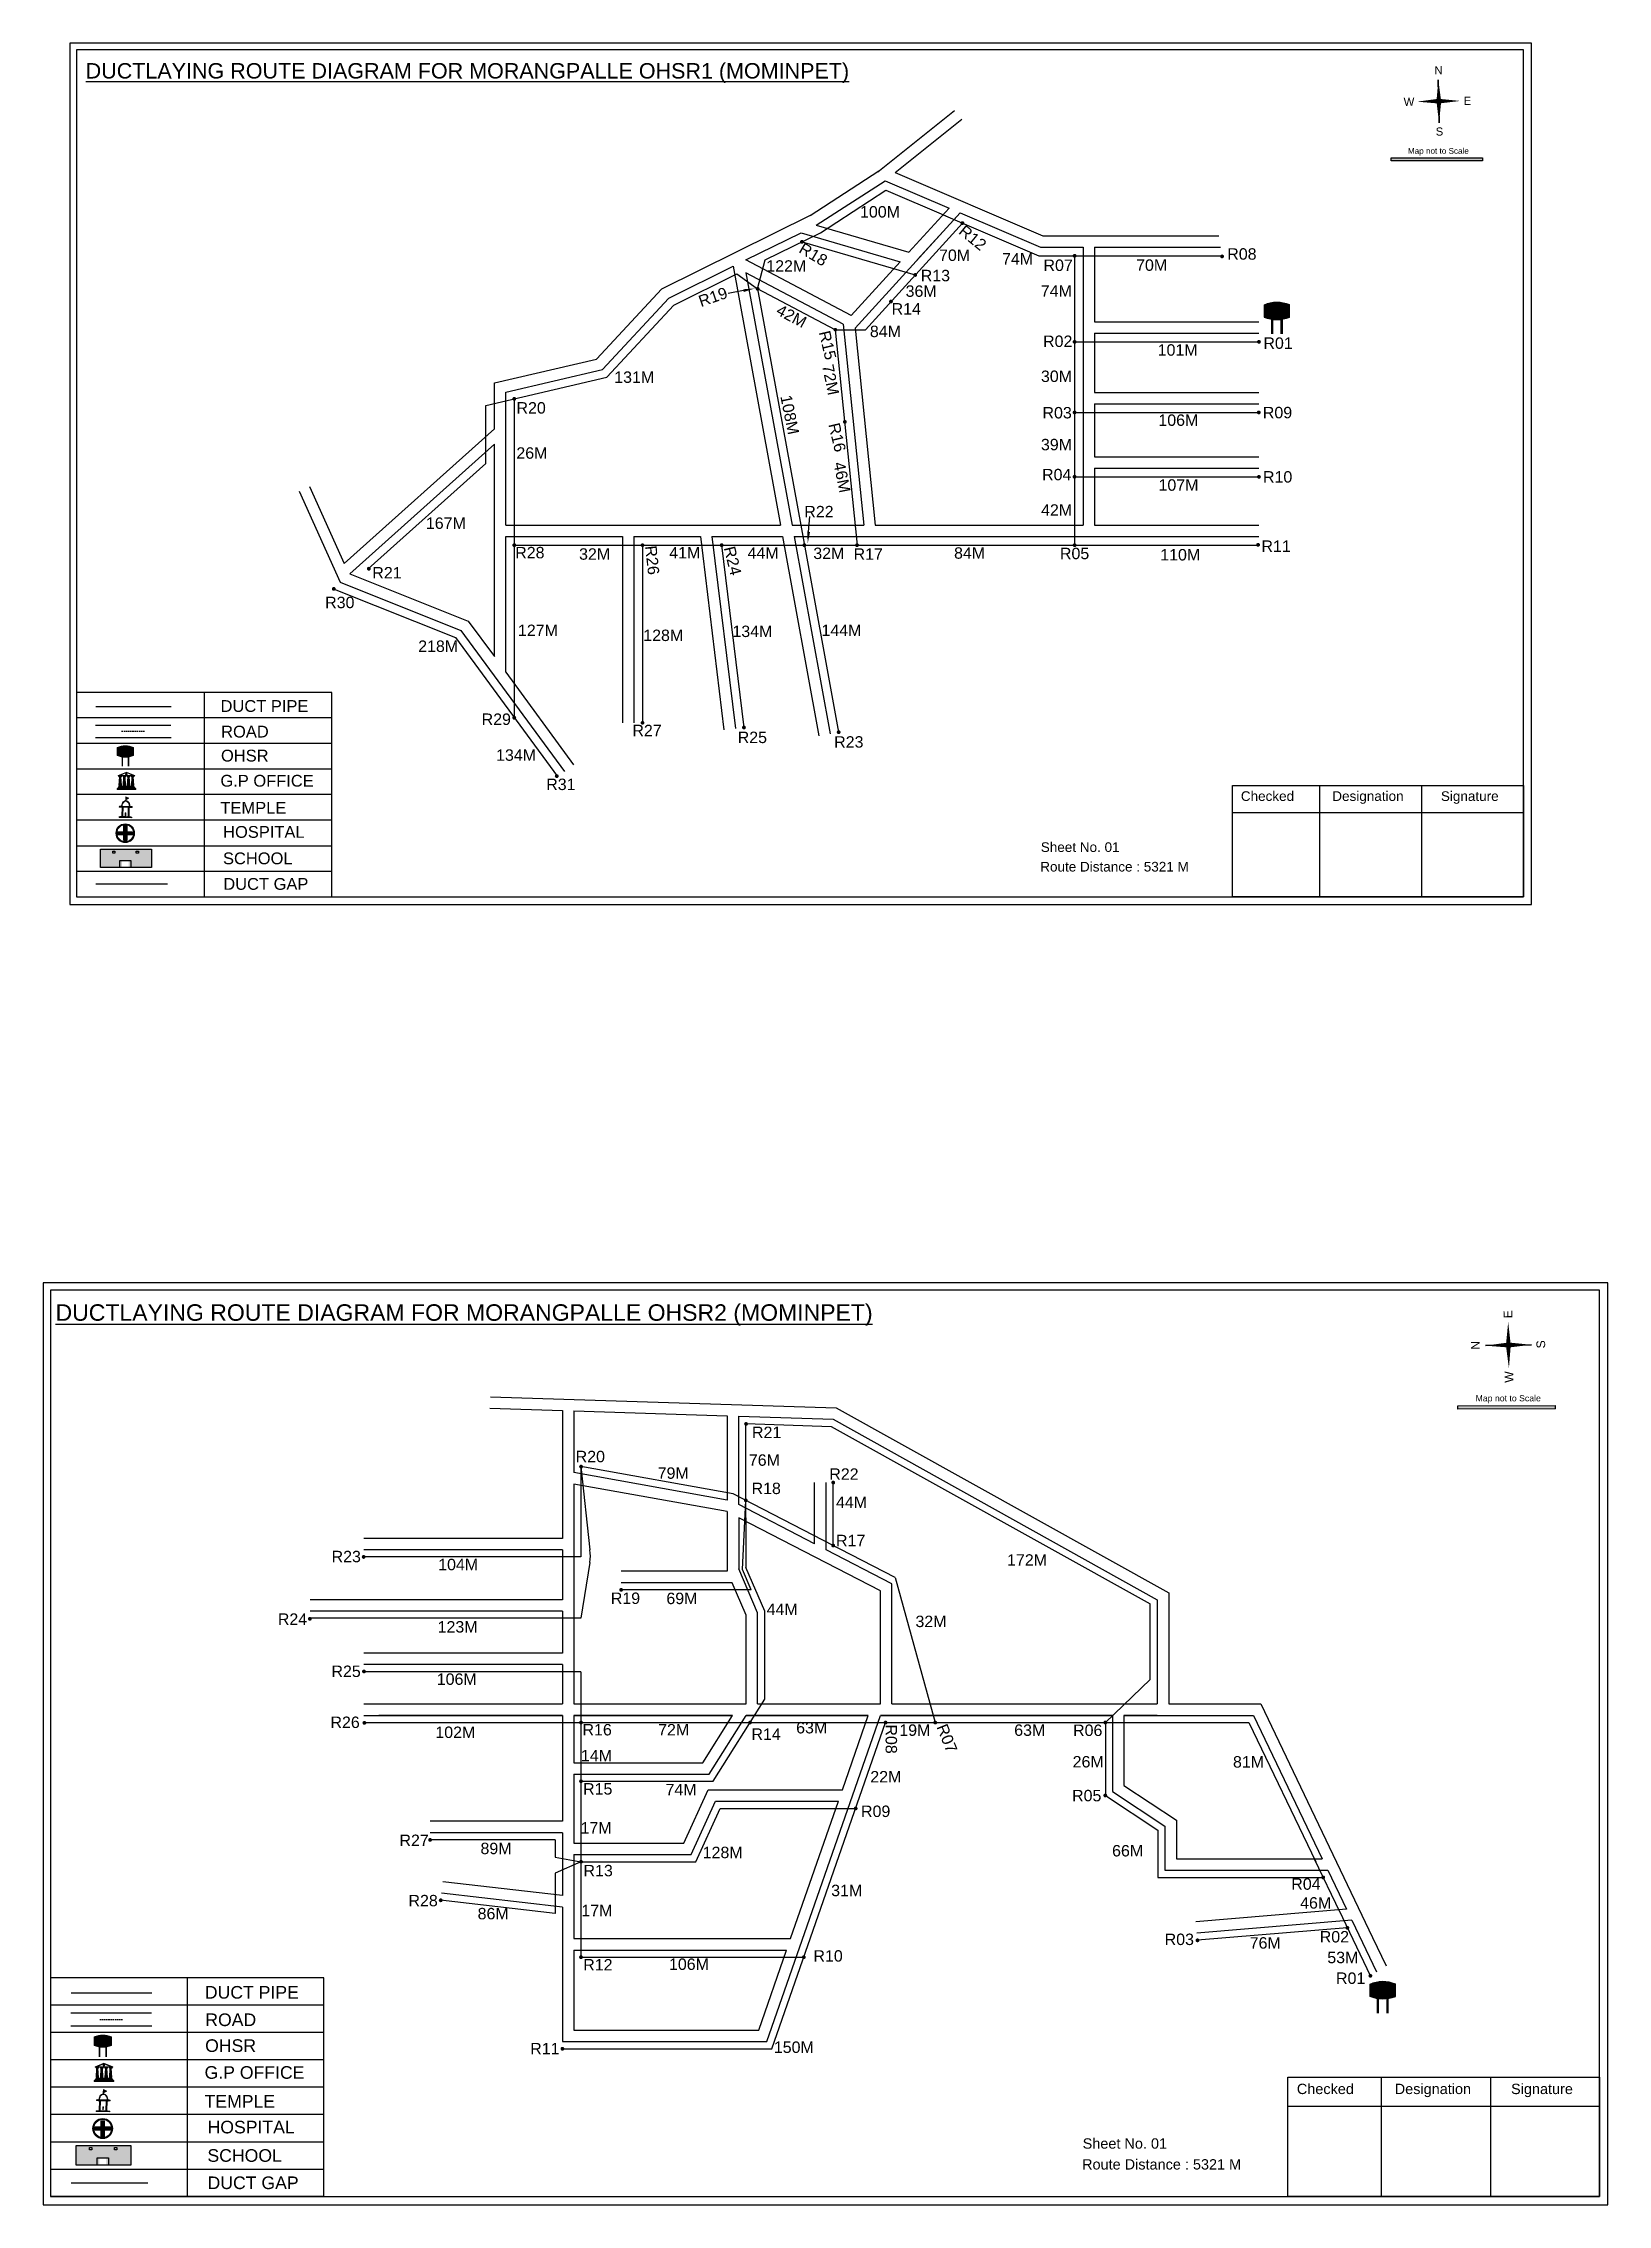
# Model space of a CAD drawing. Header units: inches. Extents: x 857 to 9621, y 2149 to 3662.
# Drawn here: x 2969 to 4063, y 2149 to 3662 of the extents above; entities that cross this region are included whole.
import ezdxf

# ---------------------------------------------------------------- set-up
doc = ezdxf.new("R2010")
doc.units = ezdxf.units.IN
doc.header["$MEASUREMENT"] = 0
doc.linetypes.add('DASHEDX2', pattern=[1.5, 1, -0.5])
for name, color, linetype in [('LANDMARK', 7, 'Continuous'), ('OHT', 7, 'Continuous'), ('pipe line', 5, 'Continuous')]:
    doc.layers.add(name, color=color, linetype=linetype)
doc.styles.get("Standard").update_dxf_attribs({"font": 'arial.ttf'})

msp = doc.modelspace()

# ---------------------------------------------------------------- texts
at = {"color": 242, "true_color": 0xcd2027}
for s, height, p in [('%%UDUCTLAYING ROUTE DIAGRAM FOR MORANGPALLE OHSR1 (MOMINPET)', 10.773, (2998.2, 3637.1)), ('%%UDUCTLAYING ROUTE DIAGRAM FOR MORANGPALLE OHSR2 (MOMINPET)', 11.531, (2977.1, 2767.7))]:
    msp.add_text(s, height=height, dxfattribs=at).set_placement(p)
for s, height, rotation, p in [('N', 5.69, 1.0063, (3942.1, 3640)), ('W', 5.69, 1.0063, (3920.6, 3617.9)), ('E', 5.69, 1.0063, (3962.6, 3618.6)), ('S', 5.69, 1.0063, (3943, 3597.1)), ('R12', 8, 320.9398, (3608.5, 3529)), ('R18', 8, 329.3303, (3496.6, 3515.8)), ('R19', 8, 19.1, (3428.8, 3477.1)), ('42M', 8, 332.131, (3480.7, 3472.4)), ('R15', 8, 283.3246, (3511.2, 3459.5)), ('72M', 8, 281.4404, (3513.5, 3436.2)), ('108M', 8, 281.4404, (3484.3, 3414.7)), ('R16', 8, 283.3246, (3517.9, 3395)), ('46M', 8, 281.4404, (3521.5, 3367.9)), ('R26', 8, 275.9131, (3389.7, 3309.8)), ('R24', 8, 283.6585, (3444.7, 3308.6)), ('E', 6.09, 91.0063, (3996.6, 2769.5)), ('S', 6.09, 91.0063, (4019.6, 2748.4)), ('N', 6.09, 91.0063, (3973.8, 2747.5)), ('W', 6.09, 91.0063, (3997.4, 2724.4)), ('R08', 8, 270, (3558, 2485.2)), ('R07', 8, 291.6982, (3593.5, 2483.5))]:
    msp.add_text(s, height=height, rotation=rotation).set_placement(p)
for s, height, p in [('Map not to Scale', 4.071, (3923.5, 3584.4)), ('100M', 8, (3540.1, 3539.8)), ('122M', 8, (3474.5, 3501.9)), ('70M', 8, (3595.4, 3509.4)), ('74M', 8, (3639.5, 3506.9)), ('R07', 8, (3668.5, 3502.4)), ('70M', 8, (3733.3, 3502.5)), ('R08', 8, (3797.1, 3510.3)), ('R13', 8, (3582.6, 3495.2)), ('R14', 8, (3562.2, 3471.9)), ('36M', 8, (3572, 3484.3)), ('74M', 8, (3666.6, 3484.4)), ('84M', 8, (3547, 3456.1)), ('R02', 8, (3668.2, 3449.2)), ('101M', 8, (3748.4, 3443.1)), ('R01', 8, (3822.4, 3447.9)), ('131M', 8, (3368.1, 3424.1)), ('30M', 8, (3666.7, 3424.7)), ('R20', 8, (3299.7, 3402.6)), ('R03', 8, (3667.8, 3399.2)), ('R09', 8, (3822, 3399.3)), ('106M', 8, (3748.9, 3394)), ('26M', 8, (3299.6, 3371)), ('39M', 8, (3666.7, 3376.9)), ('R04', 8, (3667.5, 3355.9)), ('R10', 8, (3822.1, 3354.3)), ('107M', 8, (3749, 3348.6)), ('167M', 8, (3236.3, 3321.9)), ('R22', 8, (3501.1, 3330)), ('42M', 8, (3666.8, 3331.1)), ('R11', 8, (3821, 3305.8)), ('R28', 8, (3298.8, 3301.3)), ('32M', 8, (3343.5, 3300.3)), ('41M', 8, (3406.6, 3301.2)), ('44M', 8, (3461.4, 3301)), ('32M', 8, (3507.4, 3300.8)), ('R17', 8, (3535.6, 3300.3)), ('84M', 8, (3605.9, 3301)), ('R05', 8, (3680, 3300.7)), ('110M', 8, (3750.2, 3299.8)), ('R21', 8, (3198.8, 3287.2)), ('R30', 8, (3165.8, 3266.4)), ('127M', 8, (3300.7, 3246.9)), ('134M', 8, (3450.8, 3246.2)), ('144M', 8, (3513.1, 3246.9)), ('218M', 8, (3230.9, 3235.8)), ('128M', 8, (3388.4, 3243.4)), ('DUCT PIPE', 8.25, (3092.6, 3193.8)), ('R29', 8, (3275.3, 3184.7)), ('ROAD ', 8.25, (3093, 3175.9)), ('R27', 8, (3380.8, 3176.8)), ('R25', 8, (3454.5, 3172)), ('R23', 8, (3522, 3168.8)), ('OHSR', 8.25, (3092.9, 3159.1)), ('134M', 8, (3285.4, 3159.6)), ('G.P OFFICE', 8.25, (3092.5, 3141.5)), ('R31', 8, (3320.5, 3139.1)), ('Checked', 6.76, (3806.6, 3131.5)), ('Designation', 6.764, (3870.6, 3131.5)), ('Signature', 6.76, (3946.6, 3131.5)), ('TEMPLE', 8.25, (3092.5, 3122.6)), ('HOSPITAL', 8.25, (3094.4, 3105.7)), ('Sheet No. 01', 6.764, (3666.6, 3095.8)), ('SCHOOL', 8.25, (3094.3, 3087.2)), ('Route Distance : 5321 M', 6.764, (3666.2, 3082.1)), ('DUCT GAP', 8.25, (3094.5, 3069.3)), ('Map not to Scale', 4.357, (3970.9, 2711.3)), ('R21', 8, (3464.5, 2685.6)), ('R20', 8, (3341.1, 2668.7)), ('79M', 8, (3398.5, 2657.1)), ('76M', 8, (3462.3, 2666.2)), ('R22', 8, (3518.6, 2656.4)), ('R18', 8, (3464.2, 2646.4)), ('44M', 8, (3523.3, 2636.7)), ('R17', 8, (3523.3, 2609.9)), ('R23', 8, (3170.3, 2598.7)), ('172M', 8, (3643, 2596.3)), ('104M', 8, (3244.9, 2593.1)), ('R19', 8, (3365.7, 2569.5)), ('69M', 8, (3404.6, 2569.4)), ('R24', 8, (3132.7, 2554.9)), ('123M', 8, (3244.5, 2549.5)), ('44M', 8, (3474.8, 2561.8)), ('32M', 8, (3578.9, 2553.3)), ('R25', 8, (3170.2, 2518.4)), ('106M', 8, (3243.9, 2512.9)), ('R26', 8, (3169.5, 2482.7)), ('102M', 8, (3242.9, 2475.7)), ('R16', 8, (3345.9, 2477.5)), ('72M', 8, (3398.8, 2477.5)), ('R14', 8, (3464.1, 2474.4)), ('63M', 8, (3495.4, 2478.9)), ('19M', 8, (3567.6, 2477.2)), ('63M', 8, (3648, 2477.2)), ('R06', 8, (3689.2, 2477.1)), ('14M', 8, (3344.8, 2459.4)), ('22M', 8, (3547.3, 2444.6)), ('26M', 8, (3688.9, 2455.1)), ('81M', 8, (3801.1, 2455)), ('R15', 8, (3346.3, 2436.1)), ('74M', 8, (3404, 2435.6)), ('R05', 8, (3688.5, 2431.4)), ('R09', 8, (3540.8, 2420.4)), ('R27', 8, (3217.8, 2400.1)), ('17M', 8, (3344.5, 2408.8)), ('89M', 8, (3274.5, 2394.4)), ('128M', 8, (3430, 2391.6)), ('66M', 8, (3716.5, 2392.8)), ('R13', 8, (3346.6, 2378.9)), ('R04', 8, (3841.9, 2369.5)), ('R28', 8, (3224.1, 2357.9)), ('31M', 8, (3519.9, 2365)), ('46M', 8, (3848.1, 2356.3)), ('86M', 8, (3272.5, 2348.8)), ('17M', 8, (3345.1, 2351)), ('R03', 8, (3753.3, 2330.8)), ('76M', 8, (3812.8, 2328.3)), ('R02', 8, (3861.8, 2332.6)), ('R12', 8, (3346.4, 2313)), ('106M', 8, (3406.4, 2313.4)), ('R10', 8, (3507.5, 2319.2)), ('53M', 8, (3867.1, 2318.1)), ('DUCT PIPE', 8.83, (3081.6, 2293.3)), ('R01', 8, (3873.2, 2303.6)), ('ROAD ', 8.83, (3081.9, 2274.1)), ('OHSR', 8.83, (3081.8, 2256)), ('R11', 8, (3309.3, 2254.3)), ('150M', 8, (3479.8, 2255.3)), ('G.P OFFICE', 8.83, (3081.4, 2237.2)), ('TEMPLE', 8.83, (3081.4, 2217)), ('Checked', 7.24, (3845.8, 2226.5)), ('Designation', 7.24, (3914.3, 2226.5)), ('Signature', 7.24, (3995.7, 2226.5)), ('HOSPITAL', 8.83, (3083.5, 2199)), ('Sheet No. 01', 7.24, (3695.9, 2188.3)), ('SCHOOL', 8.83, (3083.4, 2179.1)), ('Route Distance : 5321 M', 7.24, (3695.5, 2173.7)), ('DUCT GAP', 8.83, (3083.5, 2160))]:
    msp.add_text(s, height=height).set_placement(p)

# ---------------------------------------------------------------- blocks, each defined once
blk = doc.blocks.new('OHT')
at = {"linetype": 'Continuous', "lineweight": 0, "true_color": 0x0ffffc}
blk.add_hatch(color=4, dxfattribs=at).paths.add_polyline_path([(0.012, 1), (0, 1, 0.101323), (-0.4, 0.916), (-0.4, 0.525, 0.194075), (0.399, 0.521), (0.399, 0.921, 0.097877)])
at = {"color": 4, "linetype": 'Continuous', "lineweight": 0, "true_color": 0x0ffffc, "flags": 128}
for points in [[(-0.4, 0.525), (-0.4, 0.916)], [(0.399, 0.521), (0.399, 0.921)]]:
    blk.add_lwpolyline(points, dxfattribs=at)
at = {"color": 4, "linetype": 'Continuous', "lineweight": 0, "true_color": 0x0ffffc, "const_width": 0.075, "flags": 128}
for points in [[(-0.15, 0), (-0.15, 0.475)], [(0.15, 0), (0.15, 0.473)]]:
    blk.add_lwpolyline(points, dxfattribs=at)
at = {"color": 4, "linetype": 'Continuous', "lineweight": 0, "true_color": 0x0ffffc}
for centre, radius, start, end in [((0.006, -0.019), 1.019, 67.31091, 113.47108), ((0.004, 1.513), 1.068, 247.76824, 291.70073)]:
    blk.add_arc(centre, radius, start, end, dxfattribs=at)
blk = doc.blocks.new('Government_Office')
at = {"linetype": 'Continuous', "lineweight": 0, "true_color": 0xff0000}
for points in [[(-0.5, 0.05), (0.5, 0.05), (0.5, 0), (-0.5, 0)], [(-0.45, 0.08), (-0.45, 0.12), (0.45, 0.12), (0.45, 0.08)], [(-0.4, 0.14), (-0.4, 0.18), (0.4, 0.18), (0.4, 0.14)]]:
    blk.add_hatch(color=1, dxfattribs=at).paths.add_polyline_path(points)
h = blk.add_hatch(color=1, dxfattribs=at)
h.paths.add_polyline_path([(0.44, 0.72), (0.45, 0.75), (0, 0.93), (-0.45, 0.75), (-0.44, 0.72)])
h.paths.add_polyline_path([(0.36, 0.75), (-0.36, 0.75), (0, 0.9)], flags=16)
h.paths.add_polyline_path([(0, 0.78, -1), (0, 0.87, -1)], flags=0)
h = blk.add_hatch(color=1, dxfattribs=at)
edge = h.paths.add_edge_path()
edge.add_line((-0.27, 0.2), (-0.3, 0.68))
edge.add_line((-0.3, 0.68), (-0.29, 0.68))
edge.add_arc((-0.28, 0.69), 0.0176, 225.304, 441.5659)
edge.add_line((-0.28, 0.7), (-0.39, 0.7))
edge.add_arc((-0.39, 0.69), 0.0176, 98.4341, 314.696)
edge.add_line((-0.38, 0.68), (-0.37, 0.68))
edge.add_line((-0.37, 0.68), (-0.4, 0.2))
edge.add_line((-0.4, 0.2), (-0.27, 0.2))
h = blk.add_hatch(color=1, dxfattribs=at)
edge = h.paths.add_edge_path()
edge.add_line((-0.05, 0.2), (-0.07, 0.68))
edge.add_line((-0.07, 0.68), (-0.07, 0.68))
edge.add_arc((-0.05, 0.69), 0.0176, 225.304, 441.5659)
edge.add_line((-0.05, 0.7), (-0.17, 0.7))
edge.add_arc((-0.17, 0.69), 0.0176, 98.4341, 314.696)
edge.add_line((-0.16, 0.68), (-0.15, 0.68))
edge.add_line((-0.15, 0.68), (-0.18, 0.2))
edge.add_line((-0.18, 0.2), (-0.05, 0.2))
h = blk.add_hatch(color=1, dxfattribs=at)
edge = h.paths.add_edge_path()
edge.add_arc((0, 0.83), 0.0467, 90, 270)
edge.add_arc((0, 0.83), 0.0467, 270, 450)
h = blk.add_hatch(color=1, dxfattribs=at)
edge = h.paths.add_edge_path()
edge.add_line((0.18, 0.2), (0.15, 0.68))
edge.add_line((0.15, 0.68), (0.16, 0.68))
edge.add_arc((0.17, 0.69), 0.0176, 225.304, 441.5659)
edge.add_line((0.17, 0.7), (0.05, 0.7))
edge.add_arc((0.05, 0.69), 0.0176, 98.4341, 314.696)
edge.add_line((0.07, 0.68), (0.07, 0.68))
edge.add_line((0.07, 0.68), (0.05, 0.2))
edge.add_line((0.05, 0.2), (0.18, 0.2))
h = blk.add_hatch(color=1, dxfattribs=at)
edge = h.paths.add_edge_path()
edge.add_line((0.4, 0.2), (0.37, 0.68))
edge.add_line((0.37, 0.68), (0.38, 0.68))
edge.add_arc((0.39, 0.69), 0.0176, 225.304, 441.5659)
edge.add_line((0.4, 0.7), (0.28, 0.7))
edge.add_arc((0.28, 0.69), 0.0176, 98.4341, 314.696)
edge.add_line((0.29, 0.68), (0.3, 0.68))
edge.add_line((0.3, 0.68), (0.27, 0.2))
edge.add_line((0.27, 0.2), (0.4, 0.2))
at = {"color": 1, "linetype": 'Continuous', "lineweight": 0, "true_color": 0xff0000, "flags": 128}
for points in [[(-0.5, 0.05), (0.5, 0.05), (0.5, 0), (-0.5, 0)], [(-0.45, 0.75), (-0.44, 0.72), (0.44, 0.72), (0.45, 0.75), (0, 0.93)], [(-0.45, 0.08), (-0.45, 0.12), (0.45, 0.12), (0.45, 0.08)], [(-0.4, 0.14), (-0.4, 0.18), (0.4, 0.18), (0.4, 0.14)], [(-0.36, 0.75), (0.36, 0.75), (0, 0.9)]]:
    blk.add_lwpolyline(points, close=True, dxfattribs=at)
for points in [[(-0.27, 0.2), (-0.3, 0.68), (-0.29, 0.68, 1.379694), (-0.28, 0.7), (-0.39, 0.7, 1.379694), (-0.38, 0.68), (-0.37, 0.68), (-0.4, 0.2)], [(-0.05, 0.2), (-0.07, 0.68), (-0.07, 0.68, 1.379694), (-0.05, 0.7), (-0.17, 0.7, 1.379694), (-0.16, 0.68), (-0.15, 0.68), (-0.18, 0.2)], [(0, 0.87, 1), (0, 0.78, 1)], [(0.18, 0.2), (0.15, 0.68), (0.16, 0.68, 1.379694), (0.17, 0.7), (0.05, 0.7, 1.379694), (0.07, 0.68), (0.07, 0.68), (0.05, 0.2)], [(0.4, 0.2), (0.37, 0.68), (0.38, 0.68, 1.379694), (0.4, 0.7), (0.28, 0.7, 1.379694), (0.29, 0.68), (0.3, 0.68), (0.27, 0.2)]]:
    blk.add_lwpolyline(points, format="xyb", close=True, dxfattribs=at)
blk = doc.blocks.new('Temple')
at = {"linetype": 'Continuous', "lineweight": 0, "true_color": 0xe66000}
blk.add_hatch(color=32, dxfattribs=at).paths.add_polyline_path([(-0.006, 1), (0.147, 0.931), (0, 0.85)])
at = {"linetype": 'Continuous', "lineweight": 0, "true_color": 0xff0000}
h = blk.add_hatch(color=1, dxfattribs=at)
edge = h.paths.add_edge_path()
edge.add_line((0.175, 0.49), (0.225, 0.49))
edge.add_line((0.225, 0.49), (0.225, 0.497))
edge.add_line((0.225, 0.497), (0.307, 0.497))
edge.add_line((0.307, 0.497), (0.307, 0.533))
edge.add_line((0.307, 0.533), (0.257, 0.533))
edge.add_line((0.257, 0.533), (0.257, 0.54))
edge.add_line((0.257, 0.54), (0.2, 0.54))
edge.add_spline(control_points=[(0.2, 0.54), (0.2, 0.589), (0.19, 0.638), (0.142, 0.743), (0.092, 0.79), (0.027, 0.805), (0.02, 0.806), (0.012, 0.806)], knot_values=[4.712389, 4.712389, 4.712389, 4.712389, 5.278166, 5.278166, 6.117402, 6.117402, 6.223801, 6.223801, 6.223801, 6.223801], degree=3, periodic=0)
edge.add_line((0.012, 0.806), (0.012, 0.79))
edge.add_line((0.012, 0.79), (-0.012, 0.79))
edge.add_line((-0.012, 0.79), (-0.012, 0.806))
edge.add_spline(control_points=[(-0.012, 0.806), (-0.055, 0.802), (-0.096, 0.781), (-0.171, 0.699), (-0.197, 0.628), (-0.2, 0.55), (-0.2, 0.545), (-0.2, 0.54)], knot_values=[6.343965, 6.343965, 6.343965, 6.343965, 6.956638, 6.956638, 7.795874, 7.795874, 7.853982, 7.853982, 7.853982, 7.853982], degree=3, periodic=0)
edge.add_line((-0.2, 0.54), (-0.257, 0.54))
edge.add_line((-0.257, 0.54), (-0.257, 0.533))
edge.add_line((-0.257, 0.533), (-0.307, 0.533))
edge.add_line((-0.307, 0.533), (-0.307, 0.497))
edge.add_line((-0.307, 0.497), (-0.225, 0.497))
edge.add_line((-0.225, 0.497), (-0.225, 0.49))
edge.add_line((-0.225, 0.49), (-0.175, 0.49))
edge.add_line((-0.175, 0.49), (-0.175, 0.07))
edge.add_arc((-0.205, 0.07), 0.03, -90, 0, ccw=False)
edge.add_line((-0.205, 0.04), (-0.257, 0.04))
edge.add_line((-0.257, 0.04), (-0.257, 0.033))
edge.add_line((-0.257, 0.033), (-0.307, 0.033))
edge.add_line((-0.307, 0.033), (-0.307, 0))
edge.add_line((-0.307, 0), (0.307, 0))
edge.add_line((0.307, 0), (0.307, 0.033))
edge.add_line((0.307, 0.033), (0.257, 0.033))
edge.add_line((0.257, 0.033), (0.257, 0.04))
edge.add_line((0.257, 0.04), (0.205, 0.04))
edge.add_arc((0.205, 0.07), 0.03, 180, 270, ccw=False)
edge.add_line((0.175, 0.07), (0.175, 0.49))
h.paths.add_polyline_path([(0.125, 0.07, -0.414214), (0.095, 0.04), (0.05, 0.04), (0.05, 0.033), (-0.05, 0.033), (-0.05, 0.04), (-0.095, 0.04, -0.414214), (-0.125, 0.07), (-0.125, 0.497), (0.125, 0.497)], flags=16)
edge = h.paths.add_edge_path(flags=16)
edge.add_ellipse((0, 0.54), major_axis=(0, 0.242), ratio=0.722808, start_angle=270, end_angle=450, ccw=False)
edge.add_line((0.175, 0.54), (-0.175, 0.54))
h.paths.add_polyline_path([(0.012, 0.23), (0.012, 0.07), (-0.012, 0.07), (-0.012, 0.23)], flags=0)
h = blk.add_hatch(color=1, dxfattribs=at)
edge = h.paths.add_edge_path()
edge.add_line((0.012, 0.857), (0, 0.85))
edge.add_line((0, 0.85), (-0.003, 0.925))
edge.add_line((-0.003, 0.925), (-0.012, 0.925))
edge.add_line((-0.012, 0.925), (-0.012, 0.806))
edge.add_spline(control_points=[(-0.012, 0.806), (-0.004, 0.807), (0.004, 0.807), (0.012, 0.806)], knot_values=[6.223801, 6.223801, 6.223801, 6.223801, 6.343965, 6.343965, 6.343965, 6.343965], degree=3, periodic=0)
edge.add_line((0.012, 0.806), (0.012, 0.857))
h = blk.add_hatch(color=1, dxfattribs=at)
edge = h.paths.add_edge_path()
edge.add_line((0.012, 0.79), (0.012, 0.806))
edge.add_spline(control_points=[(0.012, 0.806), (0.004, 0.807), (-0.004, 0.807), (-0.012, 0.806)], knot_values=[6.223801, 6.223801, 6.223801, 6.223801, 6.343965, 6.343965, 6.343965, 6.343965], degree=3, periodic=0)
edge.add_line((-0.012, 0.806), (-0.012, 0.79))
edge.add_line((-0.012, 0.79), (0.012, 0.79))
at = {"color": 32, "linetype": 'Continuous', "lineweight": 0, "true_color": 0xe66000, "flags": 128}
blk.add_lwpolyline([(-0.006, 1), (0.147, 0.931), (0, 0.85), (-0.006, 1)], dxfattribs=at)
at = {"color": 1, "linetype": 'Continuous', "lineweight": 0, "true_color": 0xff0000, "flags": 128}
blk.add_lwpolyline([(0.2, 0.54), (0.257, 0.54), (0.257, 0.533), (0.307, 0.533), (0.307, 0.497), (0.225, 0.497), (0.225, 0.49), (0.175, 0.49), (0.175, 0.07, 0.414214), (0.205, 0.04), (0.257, 0.04), (0.257, 0.033), (0.307, 0.033), (0.307, 0), (-0.307, 0), (-0.307, 0.033), (-0.257, 0.033), (-0.257, 0.04), (-0.205, 0.04, 0.414214), (-0.175, 0.07), (-0.175, 0.49), (-0.225, 0.49), (-0.225, 0.497), (-0.307, 0.497), (-0.307, 0.533), (-0.257, 0.533), (-0.257, 0.54), (-0.2, 0.54)], format="xyb", dxfattribs=at)
blk.add_lwpolyline([(-0.175, 0.54), (0.175, 0.54)], dxfattribs=at)
blk.add_lwpolyline([(0.125, 0.497), (0.125, 0.07, -0.414214), (0.095, 0.04), (0.05, 0.04), (0.05, 0.033), (-0.05, 0.033), (-0.05, 0.04), (-0.095, 0.04, -0.414214), (-0.125, 0.07), (-0.125, 0.497)], format="xyb", close=True, dxfattribs=at)
for points in [[(0.012, 0.925), (-0.012, 0.925), (-0.012, 0.79), (0.012, 0.79)], [(0.012, 0.23), (-0.012, 0.23), (-0.012, 0.07), (0.012, 0.07)]]:
    blk.add_lwpolyline(points, close=True, dxfattribs=at)
at = {"color": 1, "linetype": 'Continuous', "lineweight": 0, "true_color": 0xff0000}
blk.add_ellipse((0, 0.54), major_axis=(0, 0.242), ratio=0.722808, start_param=4.712389, end_param=7.853982, dxfattribs=at)
blk.add_open_spline([(0.2, 0.54), (0.2, 0.589), (0.19, 0.638), (0.142, 0.743), (0.092, 0.79), (-0.023, 0.816), (-0.085, 0.794), (-0.171, 0.699), (-0.197, 0.628), (-0.2, 0.55), (-0.2, 0.545), (-0.2, 0.54)], degree=3, knots=[4.712389, 4.712389, 4.712389, 4.712389, 5.278166, 5.278166, 6.117402, 6.117402, 6.956638, 6.956638, 7.795874, 7.795874, 7.853982, 7.853982, 7.853982, 7.853982], dxfattribs=at)
blk = doc.blocks.new('*U7')
at = {"color": 0, "linetype": 'DASHEDX2', "transparency": 16777216}
blk.add_line((-8.2, 0), (8, 0), dxfattribs=at)
blk = doc.blocks.new('Hospital')
at = {"linetype": 'Continuous', "lineweight": 0, "true_color": 0x000000}
h = blk.add_hatch(color=18, dxfattribs=at)
h.paths.add_polyline_path([(-0.5, 0, 1), (0.5, 0, 1)])
h.paths.add_polyline_path([(0.45, 0, -1), (-0.45, 0, -1)], flags=16)
at = {"linetype": 'Continuous', "true_color": 0xff0000}
blk.add_hatch(color=1, dxfattribs=at).paths.add_polyline_path([(-0.39, 0.08), (-0.08, 0.08), (-0.08, 0.39), (0.08, 0.39), (0.08, 0.08), (0.39, 0.08), (0.39, -0.08), (0.08, -0.08), (0.08, -0.39), (-0.08, -0.39), (-0.08, -0.08), (-0.39, -0.08)])
at = {"color": 1, "linetype": 'Continuous', "true_color": 0xff0000, "flags": 128}
blk.add_lwpolyline([(-0.39, 0.08), (-0.08, 0.08), (-0.08, 0.39), (0.08, 0.39), (0.08, 0.08), (0.39, 0.08), (0.39, -0.08), (0.08, -0.08), (0.08, -0.39), (-0.08, -0.39), (-0.08, -0.08), (-0.39, -0.08)], close=True, dxfattribs=at)
at = {"color": 18, "linetype": 'Continuous', "lineweight": 0, "true_color": 0x000000}
for radius in [0.5, 0.446]:
    blk.add_circle((0, 0), radius, dxfattribs=at)
blk = doc.blocks.new('*U8')
at = {"color": 0, "linetype": 'DASHEDX2', "transparency": 16777216}
blk.add_line((-8.2, 0), (8, 0), dxfattribs=at)

# ---------------------------------------------------------------- hatches: boundary and pattern name
at = {"true_color": 0x0093dd}
h = msp.add_hatch(color=142, dxfattribs=at)
h.dxf.hatch_style = 1
h.paths.add_polyline_path([(3911.8, 3581.5), (3911.8, 3579.4), (3975.6, 3579.5), (3975.6, 3581.6)])
at = {"ltscale": 0.5}
h = msp.add_hatch(color=5, dxfattribs=at)
h.dxf.hatch_style = 1
h.paths.add_polyline_path([(3613.1, 3535.9, 1), (3610.4, 3535.9, 1)])
h = msp.add_hatch(color=5, dxfattribs=at)
h.dxf.hatch_style = 1
h.paths.add_polyline_path([(3500.8, 3522.8, 1), (3498.1, 3522.8, 1)])
h = msp.add_hatch(color=5, dxfattribs=at)
h.dxf.hatch_style = 1
h.paths.add_polyline_path([(3691.6, 3513, 1), (3688.9, 3513, 1)])
h = msp.add_hatch(color=5, dxfattribs=at)
h.dxf.hatch_style = 1
h.paths.add_polyline_path([(3794.8, 3512.6, 1), (3792.1, 3512.6, 1)])
h = msp.add_hatch(color=5, dxfattribs=at)
h.dxf.hatch_style = 1
h.paths.add_polyline_path([(3580.1, 3499.6, 1), (3577.4, 3499.6, 1)])
h = msp.add_hatch(color=5, dxfattribs=at)
h.dxf.hatch_style = 1
h.paths.add_polyline_path([(3469.8, 3489.9, 1), (3467.1, 3489.9, 1)])
h = msp.add_hatch(color=5, dxfattribs=at)
h.dxf.hatch_style = 1
h.paths.add_polyline_path([(3563.1, 3481, 1), (3560.4, 3481, 1)])
h = msp.add_hatch(color=5, dxfattribs=at)
h.dxf.hatch_style = 1
h.paths.add_polyline_path([(3524.1, 3461.3, 1), (3521.5, 3461.3, 1)])
h = msp.add_hatch(color=5, dxfattribs=at)
h.dxf.hatch_style = 1
h.paths.add_polyline_path([(3691.6, 3452.8, 1), (3688.9, 3452.8, 1)])
h = msp.add_hatch(color=5, dxfattribs=at)
h.dxf.hatch_style = 1
h.paths.add_polyline_path([(3820.6, 3452.8, 1), (3817.9, 3452.8, 1)])
h = msp.add_hatch(color=5, dxfattribs=at)
h.dxf.hatch_style = 1
h.paths.add_polyline_path([(3299.5, 3412.9, 1), (3296.8, 3412.9, 1)])
h = msp.add_hatch(color=5, dxfattribs=at)
h.dxf.hatch_style = 1
h.paths.add_polyline_path([(3691.6, 3403.4, 1), (3688.9, 3403.4, 1)])
h = msp.add_hatch(color=5, dxfattribs=at)
h.dxf.hatch_style = 1
h.paths.add_polyline_path([(3820.5, 3403.4, 1), (3817.8, 3403.4, 1)])
h = msp.add_hatch(color=5, dxfattribs=at)
h.dxf.hatch_style = 1
h.paths.add_polyline_path([(3530.8, 3396.8, 1), (3528.1, 3396.8, 1)])
h = msp.add_hatch(color=5, dxfattribs=at)
h.dxf.hatch_style = 1
h.paths.add_polyline_path([(3691.6, 3358.4, 1), (3688.9, 3358.4, 1)])
h = msp.add_hatch(color=5, dxfattribs=at)
h.dxf.hatch_style = 1
h.paths.add_polyline_path([(3820.6, 3358.3, 1), (3817.9, 3358.3, 1)])
h = msp.add_hatch(color=5, dxfattribs=at)
h.dxf.hatch_style = 1
h.paths.add_polyline_path([(3299.5, 3310.5, 1), (3296.8, 3310.5, 1)])
h = msp.add_hatch(color=5, dxfattribs=at)
h.dxf.hatch_style = 1
h.paths.add_polyline_path([(3389.2, 3310.5, 1), (3386.6, 3310.5, 1)])
h = msp.add_hatch(color=5, dxfattribs=at)
h.dxf.hatch_style = 1
h.paths.add_polyline_path([(3444.6, 3310.5, 1), (3441.9, 3310.5, 1)])
h = msp.add_hatch(color=5, dxfattribs=at)
h.dxf.hatch_style = 1
h.paths.add_polyline_path([(3502.5, 3310.5, 1), (3499.8, 3310.5, 1)])
h = msp.add_hatch(color=5, dxfattribs=at)
h.dxf.hatch_style = 1
h.paths.add_polyline_path([(3539.4, 3310.5, 1), (3536.7, 3310.5, 1)])
h = msp.add_hatch(color=5, dxfattribs=at)
h.dxf.hatch_style = 1
h.paths.add_polyline_path([(3691.6, 3310.5, 1), (3688.9, 3310.5, 1)])
h = msp.add_hatch(color=5, dxfattribs=at)
h.dxf.hatch_style = 1
h.paths.add_polyline_path([(3820, 3310.7, 1), (3817.3, 3310.7, 1)])
h = msp.add_hatch(color=5, dxfattribs=at)
h.dxf.hatch_style = 1
h.paths.add_polyline_path([(3197.7, 3294, 1), (3195, 3294, 1)])
h = msp.add_hatch(color=5, dxfattribs=at)
h.dxf.hatch_style = 1
h.paths.add_polyline_path([(3173.2, 3279.9, 1), (3170.5, 3279.9, 1)])
h = msp.add_hatch(color=5, dxfattribs=at)
h.dxf.hatch_style = 1
h.paths.add_polyline_path([(3299.5, 3189.7, 1), (3296.8, 3189.7, 1)])
h = msp.add_hatch(color=5, dxfattribs=at)
h.dxf.hatch_style = 1
h.paths.add_polyline_path([(3389.2, 3186.2, 1), (3386.6, 3186.2, 1)])
h = msp.add_hatch(color=5, dxfattribs=at)
h.dxf.hatch_style = 1
h.paths.add_polyline_path([(3460.2, 3182.9, 1), (3457.5, 3182.9, 1)])
h = msp.add_hatch(color=5, dxfattribs=at)
h.dxf.hatch_style = 1
h.paths.add_polyline_path([(3526.5, 3179.6, 1), (3523.8, 3179.6, 1)])
h = msp.add_hatch(color=5, dxfattribs=at)
h.dxf.hatch_style = 1
h.paths.add_polyline_path([(3329.2, 3148.9, 1), (3326.5, 3148.9, 1)])
at = {"true_color": 0xc8c92d}
h = msp.add_hatch(color=52, dxfattribs=at)
h.dxf.hatch_style = 1
h.paths.add_polyline_path([(3015.7, 3097.8), (3008.6, 3097.8), (3008.6, 3085), (3015.7, 3085)])
h.paths.add_polyline_path([(3044.2, 3097.8), (3037.1, 3097.8), (3037.1, 3085), (3044.2, 3085)])
at = {"true_color": 0x293189}
h = msp.add_hatch(color=177, dxfattribs=at)
h.dxf.hatch_style = 1
h.paths.add_polyline_path([(3037.1, 3097.8), (3015.7, 3097.8), (3015.7, 3085), (3023.7, 3085), (3023.7, 3089.2), (3028.2, 3089.2), (3028.2, 3085), (3037.1, 3085)])
h.paths.add_polyline_path([(3018.7, 3094.9), (3017.2, 3094.9), (3017.2, 3096.4), (3018.7, 3096.4)], flags=16)
h.paths.add_polyline_path([(3033.5, 3094.9), (3033.5, 3096.4), (3035.1, 3096.4), (3035.1, 3094.9)], flags=16)
at = {"true_color": 0x0093dd}
h = msp.add_hatch(color=142, dxfattribs=at)
h.dxf.hatch_style = 1
h.paths.add_polyline_path([(3958.4, 2708.2), (3958.4, 2705.9), (4026.6, 2706.1), (4026.6, 2708.4)])
at = {"ltscale": 0.5}
h = msp.add_hatch(color=5, dxfattribs=at)
h.dxf.hatch_style = 1
h.paths.add_polyline_path([(3461.7, 2695.5, 1), (3459, 2695.5, 1)])
h = msp.add_hatch(color=5, dxfattribs=at)
h.dxf.hatch_style = 1
h.paths.add_polyline_path([(3346.2, 2665.6, 1), (3343.5, 2665.6, 1)])
h = msp.add_hatch(color=5, dxfattribs=at)
h.dxf.hatch_style = 1
h.paths.add_polyline_path([(3522.7, 2654.5, 1), (3520, 2654.5, 1)])
h = msp.add_hatch(color=5, dxfattribs=at)
h.dxf.hatch_style = 1
h.paths.add_polyline_path([(3461.5, 2642, 1), (3458.8, 2642, 1)])
h = msp.add_hatch(color=5, dxfattribs=at)
h.dxf.hatch_style = 1
h.paths.add_polyline_path([(3194.1, 2602.4, 1), (3191.4, 2602.4, 1)])
h = msp.add_hatch(color=5, dxfattribs=at)
h.dxf.hatch_style = 1
h.paths.add_polyline_path([(3522.7, 2610.4, 1), (3520, 2610.4, 1)])
h = msp.add_hatch(color=5, dxfattribs=at)
h.dxf.hatch_style = 1
h.paths.add_polyline_path([(3374.3, 2579.4, 1), (3371.6, 2579.4, 1)])
h = msp.add_hatch(color=5, dxfattribs=at)
h.dxf.hatch_style = 1
h.paths.add_polyline_path([(3156.4, 2559.1, 1), (3153.7, 2559.1, 1)])
h = msp.add_hatch(color=5, dxfattribs=at)
h.dxf.hatch_style = 1
h.paths.add_polyline_path([(3194.3, 2522.3, 1), (3191.6, 2522.3, 1)])
h = msp.add_hatch(color=5, dxfattribs=at)
h.dxf.hatch_style = 1
h.paths.add_polyline_path([(3194.6, 2486.3, 1), (3191.9, 2486.3, 1)])
h = msp.add_hatch(color=5, dxfattribs=at)
h.dxf.hatch_style = 1
h.paths.add_polyline_path([(3346.2, 2486.5, 1), (3343.5, 2486.5, 1)])
h = msp.add_hatch(color=5, dxfattribs=at)
h.dxf.hatch_style = 1
h.paths.add_polyline_path([(3464.5, 2486.5, 1), (3461.8, 2486.5, 1)])
h = msp.add_hatch(color=5, dxfattribs=at)
h.dxf.hatch_style = 1
h.paths.add_polyline_path([(3559.3, 2486.5, 1), (3556.6, 2486.5, 1)])
h = msp.add_hatch(color=5, dxfattribs=at)
h.dxf.hatch_style = 1
h.paths.add_polyline_path([(3594.1, 2486.5, 1), (3591.4, 2486.5, 1)])
h = msp.add_hatch(color=5, dxfattribs=at)
h.dxf.hatch_style = 1
h.paths.add_polyline_path([(3713.1, 2486.5, 1), (3710.4, 2486.5, 1)])
h = msp.add_hatch(color=5, dxfattribs=at)
h.dxf.hatch_style = 1
h.paths.add_polyline_path([(3346.2, 2445.4, 1), (3343.5, 2445.4, 1)])
h = msp.add_hatch(color=5, dxfattribs=at)
h.dxf.hatch_style = 1
h.paths.add_polyline_path([(3713.1, 2435.5, 1), (3710.4, 2435.5, 1)])
h = msp.add_hatch(color=5, dxfattribs=at)
h.dxf.hatch_style = 1
h.paths.add_polyline_path([(3538.4, 2426.4, 1), (3535.7, 2426.4, 1)])
h = msp.add_hatch(color=5, dxfattribs=at)
h.dxf.hatch_style = 1
h.paths.add_polyline_path([(3240.6, 2404.4, 1), (3237.9, 2404.4, 1)])
h = msp.add_hatch(color=5, dxfattribs=at)
h.dxf.hatch_style = 1
h.paths.add_polyline_path([(3346.2, 2389.1, 1), (3343.5, 2389.1, 1)])
h = msp.add_hatch(color=5, dxfattribs=at)
h.dxf.hatch_style = 1
h.paths.add_polyline_path([(3865.6, 2378.1, 1), (3862.9, 2378.1, 1)])
h = msp.add_hatch(color=5, dxfattribs=at)
h.dxf.hatch_style = 1
h.paths.add_polyline_path([(3248, 2362.1, 1), (3245.3, 2362.1, 1)])
h = msp.add_hatch(color=5, dxfattribs=at)
h.dxf.hatch_style = 1
h.paths.add_polyline_path([(3777.6, 2334.1, 1), (3774.9, 2334.1, 1)])
h = msp.add_hatch(color=5, dxfattribs=at)
h.dxf.hatch_style = 1
h.paths.add_polyline_path([(3882.5, 2342.9, 1), (3879.8, 2342.9, 1)])
h = msp.add_hatch(color=5, dxfattribs=at)
h.dxf.hatch_style = 1
h.paths.add_polyline_path([(3346.2, 2322.3, 1), (3343.5, 2322.3, 1)])
h = msp.add_hatch(color=5, dxfattribs=at)
h.dxf.hatch_style = 1
h.paths.add_polyline_path([(3502.1, 2322.3, 1), (3499.4, 2322.3, 1)])
h = msp.add_hatch(color=5, dxfattribs=at)
h.dxf.hatch_style = 1
h.paths.add_polyline_path([(3898.6, 2309.3, 1), (3895.9, 2309.3, 1)])
h = msp.add_hatch(color=5, dxfattribs=at)
h.dxf.hatch_style = 1
h.paths.add_polyline_path([(3333.2, 2258.2, 1), (3330.5, 2258.2, 1)])
at = {"true_color": 0xc8c92d}
h = msp.add_hatch(color=52, dxfattribs=at)
h.dxf.hatch_style = 1
h.paths.add_polyline_path([(2999.2, 2190.5), (2991.6, 2190.5), (2991.6, 2176.8), (2999.2, 2176.8)])
h.paths.add_polyline_path([(3029.8, 2190.5), (3022.2, 2190.5), (3022.2, 2176.8), (3029.8, 2176.8)])
at = {"true_color": 0x293189}
h = msp.add_hatch(color=177, dxfattribs=at)
h.dxf.hatch_style = 1
h.paths.add_polyline_path([(3022.2, 2190.5), (2999.2, 2190.5), (2999.2, 2176.8), (3007.8, 2176.8), (3007.8, 2181.3), (3012.6, 2181.3), (3012.6, 2176.8), (3022.2, 2176.8)])
h.paths.add_polyline_path([(3002.5, 2187.4), (3000.8, 2187.4), (3000.8, 2189), (3002.5, 2189)], flags=16)
h.paths.add_polyline_path([(3018.3, 2187.4), (3018.3, 2189), (3020, 2189), (3020, 2187.4)], flags=16)

# ---------------------------------------------------------------- linework, layer by layer
for p, q in [((3945.3, 3606), (3944.8, 3636.2)), ((3944.8, 3636.2), (3945.3, 3606)), ((3945.3, 3606), (3944.8, 3636.2)), ((3945, 3621.1), (3945.3, 3606)), ((3552.6, 3571.9), (3606.1, 3614.7)), ((3564.7, 3571.3), (3611.3, 3608.7)), ((3505.2, 3541.2), (3553.2, 3572.4)), ((3564.7, 3571.3), (3668.1, 3527)), ((3509.5, 3534.5), (3557.6, 3565.6)), ((3557.6, 3565.6), (3602.4, 3546.4)), ((3401.4, 3490), (3506, 3541.6)), ((3610.2, 3543.1), (3536.8, 3462.4)), ((3602.4, 3546.4), (3574.3, 3515.5)), ((3608.3, 3541), (3580.2, 3510.1)), ((3610.2, 3543.1), (3666.5, 3519)), ((3460.2, 3510.1), (3498.9, 3529.2)), ((3498.9, 3529.2), (3568.3, 3508.9)), ((3509.5, 3534.5), (3574.3, 3515.5)), ((3668.1, 3527), (3791.1, 3527)), ((3534, 3471.2), (3460.2, 3510.1)), ((3666.5, 3519), (3696.3, 3519)), ((3696.3, 3519), (3696.3, 3324.5)), ((3704.3, 3519), (3792.4, 3519)), ((3704.3, 3519), (3704.3, 3466.8)), ((3406.3, 3483.4), (3451.3, 3505.7)), ((3451.3, 3505.7), (3484.4, 3324.5)), ((3460.3, 3501), (3492.5, 3324.5)), ((3528.4, 3465.1), (3460.3, 3501)), ((3568.3, 3508.9), (3534, 3471.2)), ((3355.6, 3440.6), (3401.4, 3490)), ((3359.8, 3433.4), (3406.3, 3483.4)), ((3458.5, 3488.7), (3447.9, 3486.6)), ((3528.4, 3465.1), (3542.7, 3324.5)), ((3704.3, 3466.8), (3819.1, 3466.8)), ((3536.8, 3462.4), (3550.7, 3324.5)), ((3704.3, 3458.8), (3704.3, 3417.4)), ((3704.3, 3458.8), (3819.1, 3458.8)), ((3284.2, 3424), (3355.6, 3440.6)), ((3284.2, 3391.9), (3284.2, 3424)), ((3292.2, 3417.6), (3359.8, 3433.4)), ((3292.2, 3324.5), (3292.2, 3417.6)), ((3704.3, 3417.4), (3819.1, 3417.4)), ((3704.3, 3409.4), (3704.3, 3372.4)), ((3704.3, 3409.4), (3819.1, 3409.4)), ((3179.2, 3297.7), (3284.2, 3391.9)), ((3183.1, 3290.5), (3284.2, 3381.2)), ((3284.2, 3232.5), (3284.2, 3381.2)), ((3704.3, 3372.4), (3819.1, 3372.4)), ((3704.3, 3364.4), (3704.3, 3324.5)), ((3704.3, 3364.4), (3819.1, 3364.4)), ((3147.5, 3348.3), (3176.4, 3284.5)), ((3154.8, 3351.6), (3179.2, 3297.7)), ((3284.2, 3328.7), (3284.2, 3332.5)), ((3504.1, 3319.8), (3504.9, 3330.6)), ((3292.2, 3324.5), (3484.4, 3324.5)), ((3292.2, 3221.6), (3292.2, 3316.5)), ((3292.2, 3316.5), (3373.9, 3316.5)), ((3373.9, 3316.5), (3373.9, 3186.2)), ((3381.9, 3316.5), (3428.4, 3316.5)), ((3381.9, 3316.5), (3381.9, 3186.2)), ((3428.4, 3316.5), (3444.9, 3181.2)), ((3436.4, 3316.5), (3485.9, 3316.5)), ((3436.4, 3316.5), (3452.9, 3182.2)), ((3485.9, 3316.5), (3511.3, 3177.1)), ((3492.5, 3324.5), (3542.7, 3324.5)), ((3494, 3316.5), (3819.1, 3316.5)), ((3494, 3316.5), (3519.2, 3178.5)), ((3550.7, 3324.5), (3696.3, 3324.5)), ((3704.3, 3324.5), (3819.1, 3324.5)), ((3176.4, 3284.5), (3260.8, 3250.8)), ((3183.1, 3290.5), (3265.9, 3257.4)), ((3265.9, 3257.4), (3284.2, 3232.5)), ((3260.8, 3250.8), (3333.2, 3152)), ((2991.7, 3207.4), (2991.7, 3065.9)), ((3081.1, 3207.4), (3081.1, 3064.5)), ((3292.2, 3221.6), (3339.6, 3156.7)), ((3170.4, 3189.6), (2991.7, 3189.6)), ((3005.1, 3184.6), (3057.8, 3184.6)), ((3170.4, 3171.7), (2991.7, 3171.7)), ((3005.1, 3176), (3058.1, 3176)), ((3170.4, 3153.8), (2991.7, 3153.8)), ((3170.4, 3136), (2991.7, 3136)), ((3170.4, 3118.1), (2991.7, 3118.1)), ((2991.7, 3100.2), (3170.4, 3100.2)), ((2991.7, 3082.3), (3170.4, 3082.3)), ((2991.7, 3065.9), (2991.7, 3064.5)), ((2991.7, 3065.6), (2991.7, 3064.5)), ((4010.1, 2750.9), (3977.8, 2750.3)), ((3977.8, 2750.3), (4010.1, 2750.9)), ((4010.1, 2750.9), (3977.8, 2750.3)), ((3994, 2750.6), (4010.1, 2750.9)), ((3281.4, 2714.5), (3523.4, 2706.7)), ((3281.1, 2706.5), (3331.8, 2704.9)), ((3331.8, 2704.9), (3331.8, 2615.4)), ((3339.8, 2704.6), (3447.2, 2701.2)), ((3339.8, 2704.6), (3339.8, 2661.4)), ((3447.2, 2701.2), (3447.2, 2642.2)), ((3455, 2695.9), (3455.2, 2695.9)), ((3455.2, 2700.9), (3521.3, 2698.8)), ((3455.2, 2639), (3455.2, 2700.9)), ((3521.3, 2698.8), (3748.1, 2572.5)), ((3523.4, 2706.7), (3756.1, 2577.2)), ((3447.2, 2642.2), (3339.8, 2661.4)), ((3339.8, 2653.3), (3339.8, 2499.5)), ((3447.2, 2634.1), (3339.8, 2653.3)), ((3508.3, 2611.5), (3508.3, 2654.5)), ((3516.3, 2607.3), (3516.3, 2654.5)), ((3447.2, 2634.1), (3447.2, 2592.4)), ((3508.3, 2611.5), (3455.2, 2639)), ((3554.4, 2578.7), (3455.2, 2629.9)), ((3455.2, 2629.9), (3455.2, 2594)), ((3331.8, 2615.4), (3192.8, 2615.4)), ((3331.8, 2607.4), (3192.8, 2607.4)), ((3331.8, 2607.4), (3331.8, 2572.5)), ((3562.4, 2583.6), (3516.3, 2607.3)), ((3447.2, 2592.4), (3373, 2592.4)), ((3468.4, 2563.4), (3455.2, 2594)), ((3331.8, 2572.5), (3155.3, 2572.5)), ((3450.6, 2584.4), (3373, 2584.4)), ((3460.4, 2561.7), (3450.6, 2584.4)), ((3554.4, 2499.5), (3554.4, 2578.7)), ((3562.4, 2499.5), (3562.4, 2583.6)), ((3748.1, 2572.5), (3748.1, 2499.5)), ((3756.1, 2577.2), (3756.1, 2499.5)), ((3331.8, 2564.5), (3155.3, 2564.5)), ((3331.8, 2564.5), (3331.8, 2535.1)), ((3460.4, 2499.5), (3460.4, 2561.7)), ((3468.4, 2499.5), (3468.4, 2563.4)), ((3331.8, 2535.1), (3192.8, 2535.1)), ((3331.8, 2527.1), (3192.8, 2527.1)), ((3331.8, 2527.1), (3331.8, 2499.5)), ((3192.8, 2499.5), (3331.8, 2499.5)), ((3339.8, 2499.5), (3460.4, 2499.5)), ((3468.4, 2499.5), (3554.4, 2499.5)), ((3562.4, 2499.5), (3748.1, 2499.5)), ((3756.1, 2499.5), (3820.5, 2499.5)), ((3820.5, 2499.5), (3898.8, 2336)), ((3192.8, 2491.5), (3331.8, 2491.5)), ((3331.8, 2491.5), (3203.3, 2491.5)), ((3331.8, 2491.5), (3331.8, 2417.4)), ((3339.8, 2491.5), (3339.8, 2458.4)), ((3450.9, 2491.5), (3339.8, 2491.5)), ((3339.8, 2491.5), (3450.9, 2491.5)), ((3430.1, 2458.4), (3450.9, 2491.5)), ((3434.5, 2450.4), (3460.4, 2491.5)), ((3545.9, 2491.5), (3460.4, 2491.5)), ((3460.4, 2491.5), (3545.9, 2491.5)), ((3474.9, 2263.2), (3554.4, 2491.5)), ((3527.8, 2439.4), (3545.9, 2491.5)), ((3716.8, 2491.5), (3554.4, 2491.5)), ((3554.4, 2491.5), (3716.8, 2491.5)), ((3716.8, 2491.5), (3716.8, 2438.2)), ((3748.1, 2491.5), (3724.8, 2491.5)), ((3724.8, 2491.5), (3748.1, 2491.5)), ((3724.8, 2491.5), (3724.8, 2442.5)), ((3748.1, 2491.5), (3815.5, 2491.5)), ((3815.5, 2491.5), (3863.5, 2391.1)), ((3339.8, 2458.4), (3430.1, 2458.4)), ((3339.8, 2450.4), (3339.8, 2402.1)), ((3339.8, 2450.4), (3434.5, 2450.4)), ((3416.8, 2402.1), (3433.9, 2439.4)), ((3433.9, 2439.4), (3527.8, 2439.4)), ((3716.8, 2438.2), (3753.5, 2414)), ((3724.8, 2442.5), (3761.5, 2418.3)), ((3422, 2394.1), (3439, 2431.4)), ((3439, 2431.4), (3525, 2431.4)), ((3491.5, 2335.3), (3525, 2431.4)), ((3331.8, 2417.4), (3239.3, 2417.4)), ((3331.8, 2409.4), (3239.3, 2409.4)), ((3331.8, 2409.4), (3331.8, 2365.4)), ((3753.5, 2414), (3753.5, 2383.1)), ((3761.5, 2418.3), (3761.5, 2391.1)), ((3339.8, 2402.1), (3416.8, 2402.1)), ((3339.8, 2394.1), (3339.8, 2335.3)), ((3339.8, 2394.1), (3422, 2394.1)), ((3761.5, 2391.1), (3863.5, 2391.1)), ((3753.5, 2383.1), (3867.4, 2383.1)), ((3867.4, 2383.1), (3880.5, 2355.8)), ((3331.8, 2357.4), (3247.2, 2367.1)), ((3331.8, 2365.4), (3248.1, 2375)), ((3331.8, 2357.4), (3331.8, 2263.2)), ((3880.5, 2355.8), (3775.2, 2347.1)), ((3884.2, 2348.1), (3775.9, 2339.1)), ((3884.2, 2348.1), (3901.5, 2312)), ((3339.8, 2335.3), (3491.5, 2335.3)), ((3500, 2335.3), (3500, 2335.3)), ((3898.8, 2336), (3908.3, 2316.2)), ((3339.8, 2327.3), (3339.8, 2271.2)), ((3339.8, 2327.3), (3488.7, 2327.3)), ((3469.2, 2271.2), (3488.7, 2327.3)), ((2973.6, 2307.8), (2973.6, 2156.3)), ((3069.2, 2307.8), (3069.2, 2154.8)), ((3164.9, 2288.7), (2973.6, 2288.7)), ((3164.9, 2269.6), (2973.6, 2269.6)), ((2987.9, 2283.4), (3044.3, 2283.4)), ((2987.9, 2274.2), (3044.6, 2274.2)), ((3339.8, 2271.2), (3469.2, 2271.2)), ((3331.8, 2263.2), (3474.9, 2263.2)), ((3164.9, 2250.5), (2973.6, 2250.5)), ((3164.9, 2231.3), (2973.6, 2231.3)), ((3164.9, 2212.2), (2973.6, 2212.2)), ((2973.6, 2193.1), (3164.9, 2193.1)), ((2973.6, 2173.9), (3164.9, 2173.9)), ((2973.6, 2156.3), (2973.6, 2154.8)), ((2973.6, 2156), (2973.6, 2154.8)), ((3164.9, 2154.8), (2973.6, 2154.8))]:
    msp.add_line(p, q)
at = {"color": 1}
for p, q in [((3944.8, 3636.2), (3945, 3621.1)), ((3977.8, 2750.3), (3994, 2750.6))]:
    msp.add_line(p, q, dxfattribs=at)
at = {"color": 5}
for p, q in [((3468.4, 3489.9), (3473.8, 3510.1)), ((3454, 3500.3), (3468.4, 3489.9)), ((3298.2, 3324.5), (3298.2, 3412.9)), ((3457.8, 2593.6), (3460.2, 2642)), ((3463.9, 2579.4), (3457.8, 2593.6)), ((3326.8, 2404.4), (3326.8, 2392.3)), ((3326.8, 2392.3), (3344.8, 2389.1)), ((3344.8, 2389.1), (3326.8, 2381.2))]:
    msp.add_line(p, q, dxfattribs=at)
at = {"color": 242, "true_color": 0xcd2027}
for p, q in [((3861.7, 3142.4), (3861.7, 3064.4)), ((3933.1, 3142.4), (3933.1, 3064.4)), ((3800.8, 3123.5), (4004.5, 3123.5)), ((3904.7, 2238.3), (3904.7, 2154.8)), ((3981.3, 2238.3), (3981.3, 2154.8)), ((3839.6, 2218), (4057.6, 2218))]:
    msp.add_line(p, q, dxfattribs=at)
for points in [[(2987, 3661.8), (2987, 3059.1), (4009.9, 3059.1), (4009.9, 3661.8)], [(2991.7, 3657.2), (2991.7, 3064.5), (4004.5, 3064.5), (4004.5, 3657.2)], [(3044.3, 3097.8), (3044.3, 3085), (3008.6, 3085), (3008.6, 3097.8)], [(3018.7, 3096.4), (3018.7, 3094.9), (3017.2, 3094.9), (3017.2, 3096.4)], [(3033.5, 3094.9), (3033.5, 3096.4), (3035.1, 3096.4), (3035.1, 3094.9)], [(2968.5, 2794.2), (2968.5, 2149), (4063.4, 2149), (4063.4, 2794.2)], [(2973.6, 2789.2), (2973.6, 2154.8), (4057.6, 2154.8), (4057.6, 2789.2)], [(3029.9, 2190.5), (3029.9, 2176.8), (2991.6, 2176.8), (2991.6, 2190.5)], [(3002.5, 2189), (3002.5, 2187.4), (3000.8, 2187.4), (3000.8, 2189)], [(3018.3, 2187.4), (3018.3, 2189), (3020, 2189), (3020, 2187.4)]]:
    msp.add_lwpolyline(points, close=True)
at = {"color": 142, "true_color": 0x0093dd}
for points in [[(3975.6, 3579.5), (3911.8, 3579.4), (3911.8, 3581.5), (3975.6, 3581.6), (3975.6, 3579.5)], [(4026.7, 2706.1), (3958.4, 2705.9), (3958.4, 2708.2), (4026.6, 2708.4), (4026.6, 2706.1)]]:
    msp.add_lwpolyline(points, dxfattribs=at)
for points in [[(3170.4, 3064.5), (3170.4, 3207.4), (2991.7, 3207.4)], [(3022.2, 3085), (3022.2, 3089.8), (3029.7, 3089.8), (3029.7, 3085)], [(3164.9, 2154.8), (3164.9, 2307.8), (2973.6, 2307.8)], [(3006.2, 2176.8), (3006.2, 2181.9), (3014.2, 2181.9), (3014.2, 2176.8)]]:
    msp.add_lwpolyline(points)
at = {"color": 242, "true_color": 0xcd2027}
for points in [[(4004.5, 3064.4), (3800.8, 3064.4), (3800.8, 3142.4), (4004.5, 3142.4)], [(4057.6, 2154.8), (3839.6, 2154.8), (3839.6, 2238.3), (4057.6, 2238.3)]]:
    msp.add_lwpolyline(points, close=True, dxfattribs=at)
at = {"color": 1}
for points in [[(3943.5, 3621.1), (3946.8, 3621.1), (3944.8, 3636.2)], [(3943.5, 3621.1), (3946.8, 3621.1), (3944.8, 3636.2)], [(3994, 2749), (3993.9, 2752.5), (3977.8, 2750.3)], [(3994, 2749), (3993.9, 2752.5), (3977.8, 2750.3)]]:
    msp.add_solid(points, dxfattribs=at)
for points in [[(3945.1, 3619.6), (3945, 3622.9), (3929.9, 3620.9)], [(3945.1, 3619.6), (3945, 3622.9), (3929.9, 3620.9)], [(3943.5, 3621.1), (3946.8, 3621.1), (3945.3, 3606)], [(3943.5, 3621.1), (3946.8, 3621.1), (3945.3, 3606)], [(3945.1, 3619.6), (3945, 3622.9), (3960.1, 3621.4)], [(3945.1, 3619.6), (3945, 3622.9), (3960.1, 3621.4)], [(3458.4, 3489.6), (3458.7, 3487.7), (3466.6, 3490.2)], [(3505.1, 3319.7), (3503.1, 3319.9), (3503.5, 3311.6)], [(3995.5, 2750.7), (3992.1, 2750.6), (3993.7, 2766.8)], [(3995.5, 2750.7), (3992.1, 2750.6), (3993.7, 2766.8)], [(3995.5, 2750.7), (3992.1, 2750.6), (3994.2, 2734.4)], [(3995.5, 2750.7), (3992.1, 2750.6), (3994.2, 2734.4)], [(3994, 2749), (3993.9, 2752.5), (4010.1, 2750.9)], [(3994, 2749), (3993.9, 2752.5), (4010.1, 2750.9)]]:
    msp.add_solid(points)
at = {"layer": 'OHT', "color": 5}
for p, q in [((3005.3, 3197.7), (3058, 3197.7)), ((2988.1, 2297.4), (3044.5, 2297.4))]:
    msp.add_line(p, q, dxfattribs=at)
at = {"layer": 'OHT', "color": 1}
for p, q in [((3005.3, 3073.4), (3055.4, 3073.4)), ((2988.1, 2164.4), (3041.7, 2164.4))]:
    msp.add_line(p, q, dxfattribs=at)
at = {"layer": 'pipe line'}
for p, q in [((3512.5, 3529.2), (3558.2, 3558.9)), ((3558.2, 3558.9), (3600.1, 3540.9)), ((3598.2, 3541.7), (3665.2, 3513)), ((3473.8, 3510.1), (3512.5, 3529.2)), ((3611.8, 3535.9), (3543.9, 3461.3)), ((3499.5, 3522.8), (3578.8, 3499.6)), ((3665.2, 3513), (3704.3, 3513)), ((3690.3, 3513), (3690.3, 3310.5)), ((3704.3, 3513), (3793.4, 3513)), ((3409.9, 3478.5), (3454, 3500.3)), ((3468.4, 3489.9), (3498.6, 3324.5)), ((3522.8, 3461.3), (3468.4, 3489.9)), ((3363, 3428), (3409.9, 3478.5)), ((3522.8, 3461.3), (3538.1, 3310.5)), ((3522.8, 3461.3), (3543.9, 3461.3)), ((3690.3, 3452.8), (3819.1, 3452.8)), ((3278.2, 3408.2), (3363, 3428)), ((3278.2, 3367.7), (3278.2, 3408.2)), ((3690.3, 3403.4), (3819.1, 3403.4)), ((3196, 3294), (3278.2, 3367.7)), ((3690.3, 3358.4), (3819.1, 3358.4)), ((3298.2, 3189.7), (3298.2, 3324.5)), ((3498.6, 3324.5), (3525.1, 3179.6)), ((3298.2, 3310.5), (3373.9, 3310.5)), ((3373.9, 3310.5), (3437.2, 3310.5)), ((3387.9, 3310.5), (3387.9, 3186.2)), ((3436.4, 3310.5), (3485.9, 3310.5)), ((3443.2, 3310.5), (3819.1, 3310.5)), ((3443.2, 3310.5), (3458.8, 3182.9)), ((3172, 3279.8), (3257, 3245.8)), ((3257, 3245.8), (3328.4, 3148.5)), ((3460.2, 2695.8), (3519.9, 2693.8)), ((3460.2, 2627.4), (3460.2, 2695.8)), ((3519.9, 2693.8), (3743.1, 2569.6)), ((3344.8, 2665.6), (3344.8, 2602.4)), ((3451.4, 2646.5), (3344.8, 2665.6)), ((3344.8, 2665.6), (3351.1, 2607.3)), ((3521.3, 2610.4), (3521.3, 2654.5)), ((3521.3, 2610.4), (3451.4, 2646.5)), ((3460.2, 2629.9), (3460.2, 2595.1)), ((3344.8, 2602.4), (3192.8, 2602.4)), ((3564.7, 2588), (3518.6, 2611.8)), ((3351, 2598.6), (3344.8, 2559.5)), ((3473.4, 2564.4), (3460.2, 2595.1)), ((3564.7, 2588), (3592.7, 2486.5)), ((3463.9, 2579.4), (3373, 2579.4)), ((3344.8, 2559.5), (3155.3, 2559.5)), ((3473.4, 2502.8), (3473.4, 2564.4)), ((3743.1, 2516.6), (3743.1, 2569.6)), ((3344.8, 2522.1), (3192.8, 2522.1)), ((3344.8, 2522.1), (3344.8, 2499.5)), ((3711.8, 2486.5), (3743.1, 2516.6)), ((3344.8, 2499.5), (3344.8, 2458.4)), ((3437.3, 2445.4), (3473.4, 2502.8)), ((3192.8, 2486.5), (3331.8, 2486.5)), ((3331.8, 2486.5), (3463.1, 2486.5)), ((3460.4, 2486.5), (3545.9, 2486.5)), ((3478.4, 2258.2), (3557.9, 2486.5)), ((3544.2, 2486.5), (3716.8, 2486.5)), ((3711.8, 2486.5), (3711.8, 2435.5)), ((3716.8, 2486.5), (3748.1, 2486.5)), ((3748.1, 2486.5), (3812.3, 2486.5)), ((3812.3, 2486.5), (3859, 2389)), ((3344.8, 2458.4), (3344.8, 2402.1)), ((3344.8, 2445.4), (3437.3, 2445.4)), ((3425.2, 2389.1), (3442.2, 2426.4)), ((3442.2, 2426.4), (3537, 2426.4)), ((3711.8, 2435.5), (3748.5, 2411.3)), ((3748.5, 2411.3), (3748.5, 2378.1)), ((3326.8, 2404.4), (3239.3, 2404.4)), ((3344.8, 2402.1), (3344.8, 2322.3)), ((3858, 2391.1), (3875.9, 2353.7)), ((3326.8, 2381.2), (3326.8, 2352.9)), ((3344.8, 2389.1), (3425.2, 2389.1)), ((3748.5, 2378.1), (3864.2, 2378.1)), ((3326.8, 2352.9), (3246.6, 2362.1)), ((3875.1, 2355.4), (3897.4, 2309)), ((3881.1, 2342.9), (3776.3, 2334.1)), ((3344.8, 2322.3), (3500.8, 2322.3)), ((3331.8, 2258.2), (3478.4, 2258.2))]:
    msp.add_line(p, q, dxfattribs=at)
msp.add_arc((3321.4, 2603.3), 30, 351.0033, 7.7698, dxfattribs=at)

# ---------------------------------------------------------------- block references
at = {"linetype": 'DASHEDX2'}
for name, p in [('*U7', (3031.5, 3180.3)), ('*U8', (3016.2, 2278.8))]:
    msp.add_blockref(name, p, dxfattribs=at)
at = {"layer": 'LANDMARK'}
for name, p, xscale, yscale, zscale in [('Government_Office', (3026.7, 3139.6), 13.00935728233748, 13.00935728233748, 13.00935728233748), ('Hospital', (3025.9, 3108.9), 13.12033057218892, 13.12033057218892, 13.12033057218892), ('Government_Office', (3011, 2235.2), 13.92501171093976, 13.92501171093976, 13.92501171093976), ('Hospital', (3010.1, 2202.4), 14.04379577745786, 14.04379577745786, 14.04379577745786)]:
    msp.add_blockref(name, p, dxfattribs=dict(at, xscale=xscale, yscale=yscale, zscale=zscale))
at = {"layer": 'LANDMARK', "rotation": 358.3713438591284}
for p, xscale, yscale, zscale in [((3026, 3119.9), 14.50709457857279, 14.50709457857279, 14.50709457857279), ((3010.3, 2214.1), 15.52816618947066, 15.52816618947066, 15.52816618947066)]:
    msp.add_blockref('Temple', p, dxfattribs=dict(at, xscale=xscale, yscale=yscale, zscale=zscale))
at = {"layer": 'OHT'}
for p, xscale, yscale, zscale in [((3831.8, 3458.2), 22.41341502807723, 22.41341502807723, 22.41341502807723), ((3026, 3155.8), 14.3087241539245, 14.3087241539245, 14.3087241539245), ((3905.8, 2283), 22.41341502807723, 22.41341502807723, 22.41341502807723), ((3010.2, 2252.5), 15.31583360251944, 15.31583360251944, 15.31583360251944)]:
    msp.add_blockref('OHT', p, dxfattribs=dict(at, xscale=xscale, yscale=yscale, zscale=zscale))

msp.set_redraw_order([(e.dxf.handle, doc.entitydb.next_handle()) for e in msp.query("TEXT MTEXT ATTDEF DIMENSION ARC_DIMENSION")])  # texts and dimensions are drawn at this point

doc.saveas('drawing.dxf')
